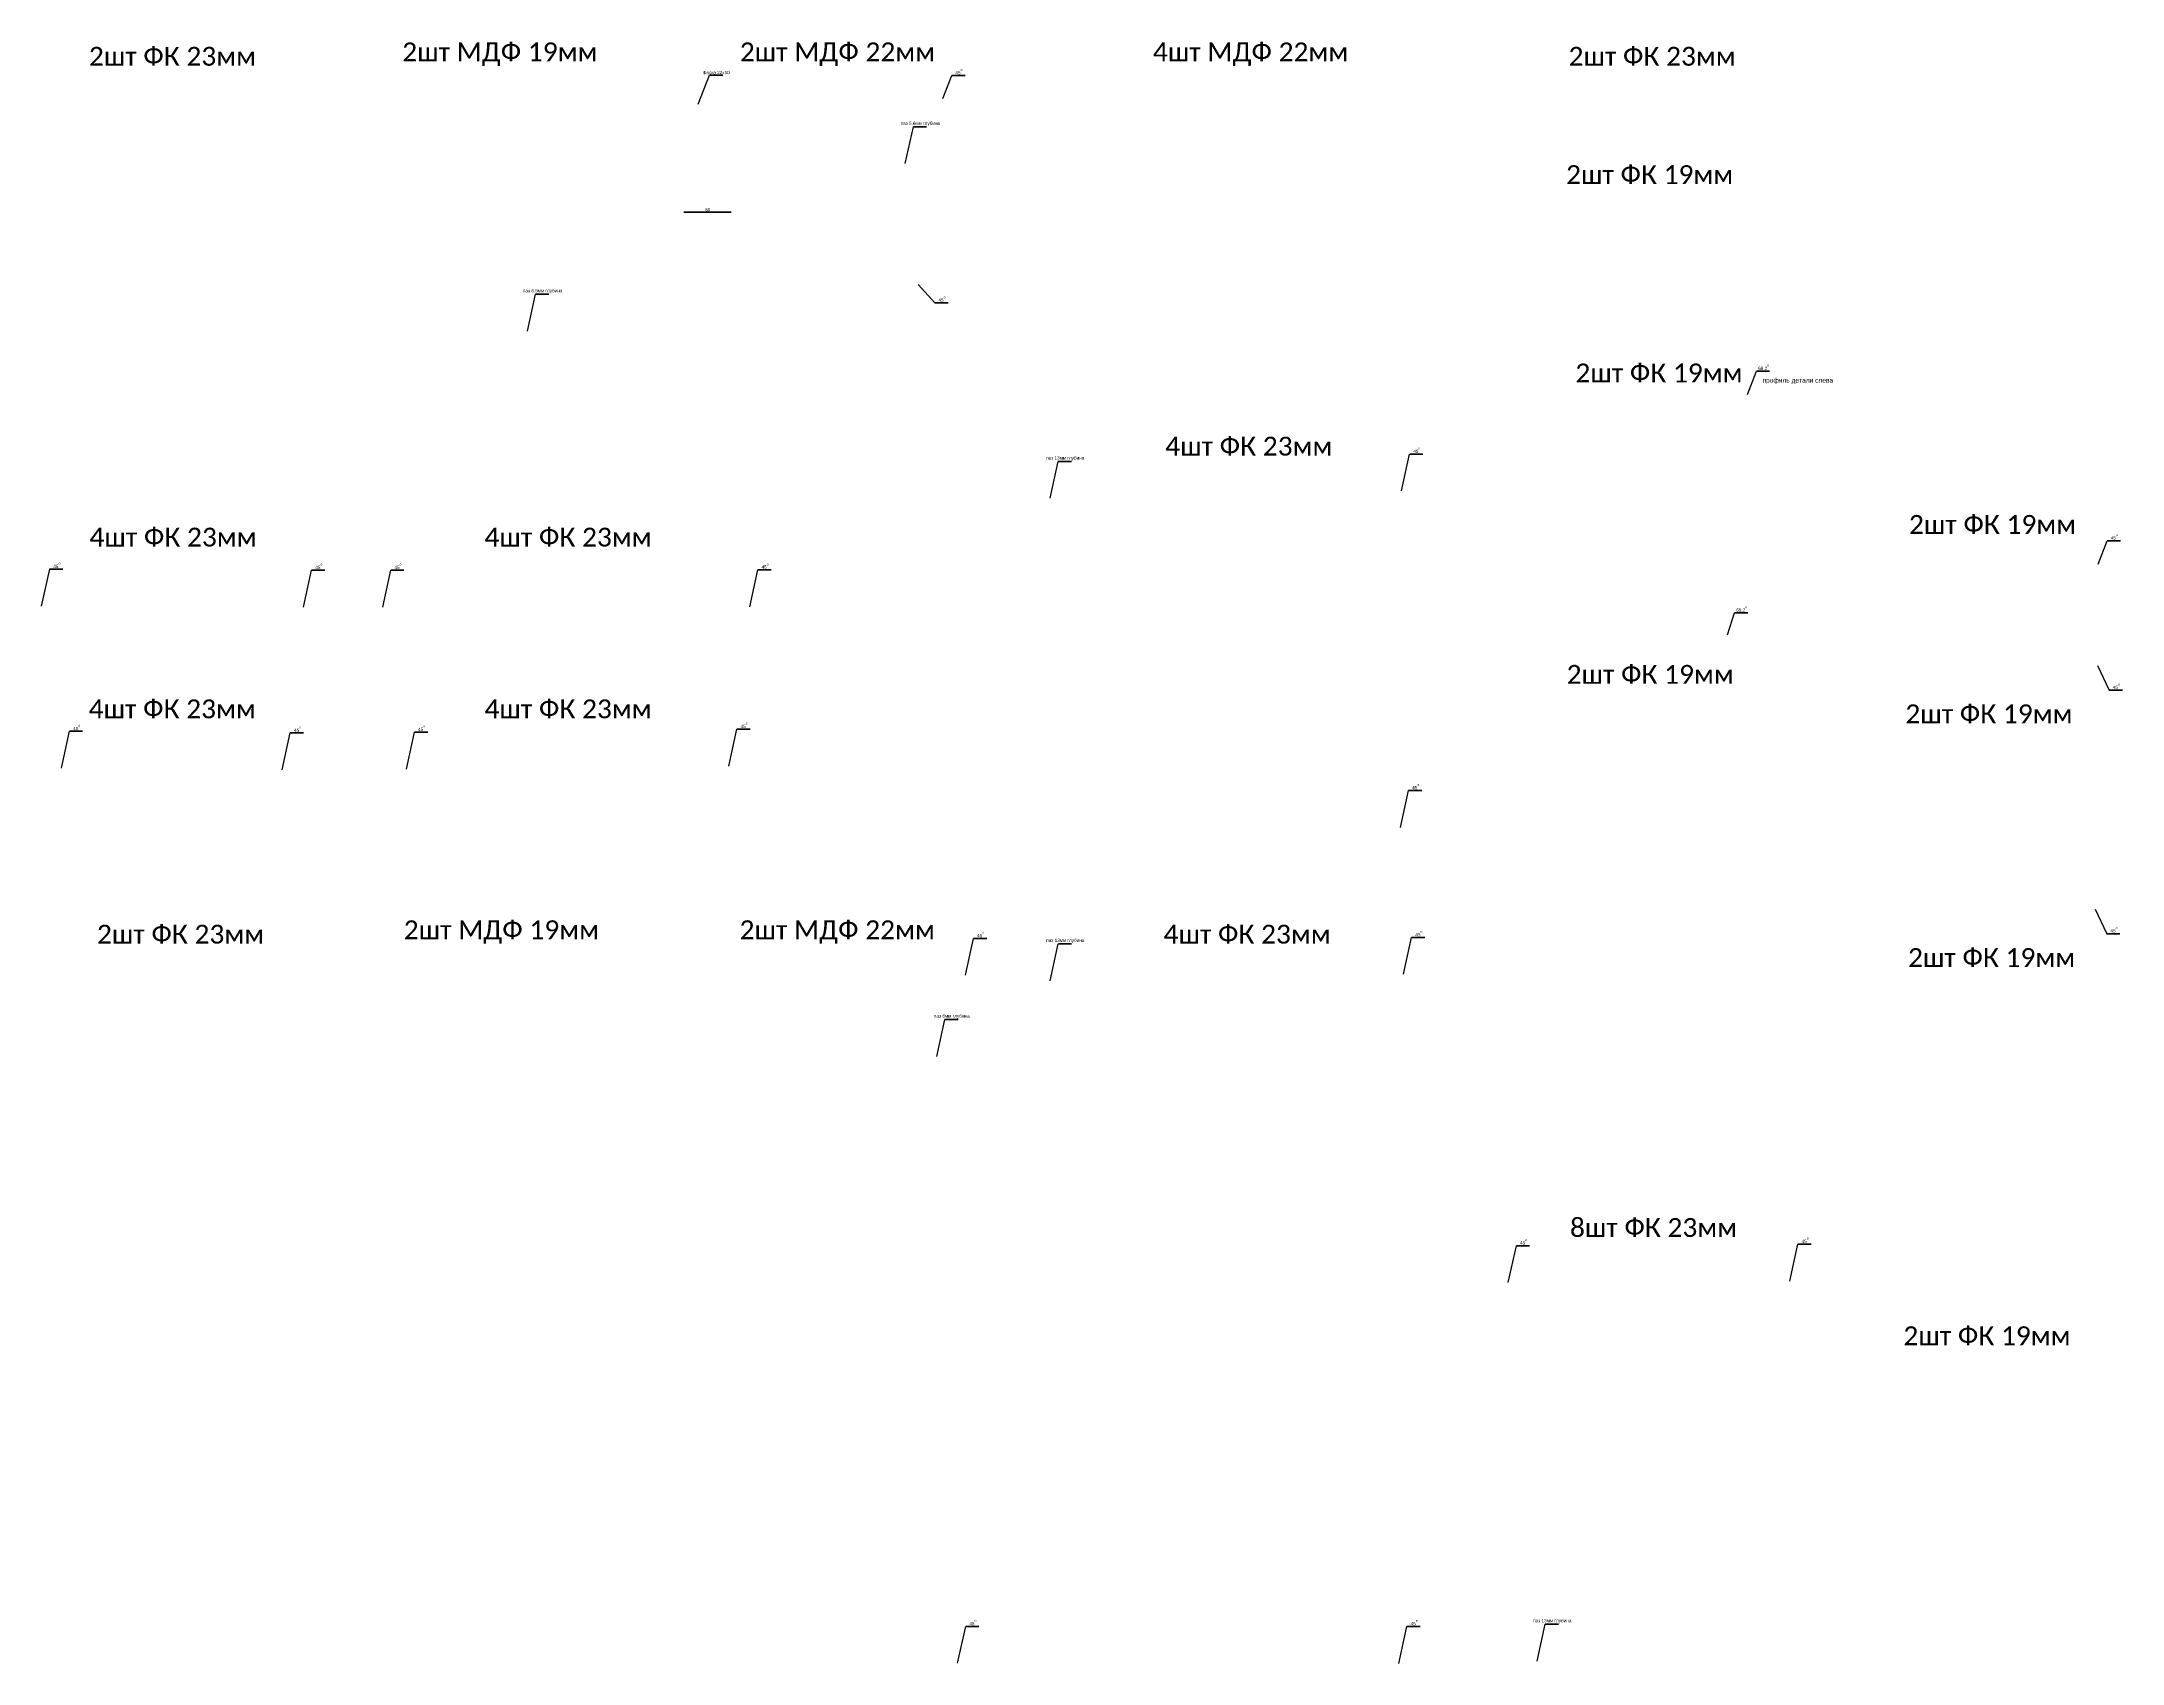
# Paper-space layout 'Layout1' of a CAD drawing. Header units: millimetres. Extents: x 76 to 2280, y 70 to 1790.
import ezdxf

# ---------------------------------------------------------------- set-up
doc = ezdxf.new("R2010")
doc.units = ezdxf.units.MM
doc.layers.add('2', color=7, linetype='Continuous')
doc.styles.add('Arial', font='')
doc.styles.add('Calibri', font='')
doc.styles.get('Arial').set_extended_font_data('Arial')
doc.styles.get('Calibri').set_extended_font_data('Calibri')
doc.dimstyles.get("Standard").update_dxf_attribs({"dimtxt": 0.18, "dimasz": 0.18, "dimexe": 0.18, "dimexo": 0.0625, "dimgap": 0.09, "dimtad": 0, "dimtih": 1, "dimtoh": 1, "dimdec": 4, "dimzin": 0, "dimdsep": 46, "dimtxsty": 'Standard', "dimcen": 0.09, "dimadec": 0, "dimazin": 0, "dimtfac": 1, "dimtdec": 4, "dimtofl": 0, "dimtmove": 0, "dimatfit": 3, "dimfxl": 0, "dimtolj": 1, "dimtzin": 0, "dimarcsym": 0})

# ---------------------------------------------------------------- blocks, each defined once
blk = doc.blocks.new('GROUPED_GEOM1')
at = {"layer": '2', "color": 18, "lineweight": 35}
for p in [(84, 1230.3), (98, 1230.3)]:
    blk.add_line(p, (84, 1230.3), dxfattribs=at)
at = {"layer": '2', "color": 18, "linetype": 'Continuous', "lineweight": 35, "insert": (87.9, 1231.4), "char_height": 3.5, "attachment_point": 7, "line_spacing_factor": 1.047437, "style": 'Arial'}
blk.add_mtext('\\fArial|b0|i0;\\W1.0000;45{\\A1;\\H.75x;\\So^  ;}', dxfattribs=at)
blk = doc.blocks.new('GROUPED_GEOM2')
at = {"layer": '2', "color": 18, "lineweight": 35}
for p in [(361.6, 1229.2), (375.6, 1229.2)]:
    blk.add_line(p, (361.6, 1229.2), dxfattribs=at)
at = {"layer": '2', "color": 18, "linetype": 'Continuous', "lineweight": 35, "insert": (365.5, 1230.4), "char_height": 3.5, "attachment_point": 7, "line_spacing_factor": 1.047437, "style": 'Arial'}
blk.add_mtext('\\fArial|b0|i0;\\W1.0000;45{\\A1;\\H.75x;\\So^  ;}', dxfattribs=at)
blk = doc.blocks.new('GROUPED_GEOM3')
at = {"layer": '2', "color": 18, "lineweight": 35}
for p in [(445.5, 1229.2), (459.5, 1229.2)]:
    blk.add_line(p, (445.5, 1229.2), dxfattribs=at)
at = {"layer": '2', "color": 18, "linetype": 'Continuous', "lineweight": 35, "insert": (449.4, 1230.3), "char_height": 3.5, "attachment_point": 7, "line_spacing_factor": 1.047437, "style": 'Arial'}
blk.add_mtext('\\fArial|b0|i0;\\W1.0000;45{\\A1;\\H.75x;\\So^  ;}', dxfattribs=at)
blk = doc.blocks.new('GROUPED_GEOM4')
at = {"layer": '2', "color": 18, "lineweight": 35}
for p in [(834.5, 1229.4), (848.5, 1229.4)]:
    blk.add_line(p, (834.5, 1229.4), dxfattribs=at)
at = {"layer": '2', "color": 18, "linetype": 'Continuous', "lineweight": 35, "insert": (838.4, 1230.6), "char_height": 3.5, "attachment_point": 7, "line_spacing_factor": 1.047437, "style": 'Arial'}
blk.add_mtext('\\fArial|b0|i0;\\W1.0000;45{\\A1;\\H.75x;\\So^  ;}', dxfattribs=at)
blk = doc.blocks.new('GROUPED_GEOM5')
at = {"layer": '2', "color": 18, "lineweight": 35}
for p in [(812.3, 1060.7), (826.3, 1060.7)]:
    blk.add_line(p, (812.3, 1060.7), dxfattribs=at)
at = {"layer": '2', "color": 18, "linetype": 'Continuous', "lineweight": 35, "insert": (816.2, 1061.8), "char_height": 3.5, "attachment_point": 7, "line_spacing_factor": 1.047437, "style": 'Arial'}
blk.add_mtext('\\fArial|b0|i0;\\W1.0000;45{\\A1;\\H.75x;\\So^  ;}', dxfattribs=at)
blk = doc.blocks.new('GROUPED_GEOM6')
at = {"layer": '2', "color": 18, "lineweight": 35}
for p in [(470.6, 1057.5), (484.6, 1057.5)]:
    blk.add_line(p, (470.6, 1057.5), dxfattribs=at)
at = {"layer": '2', "color": 18, "linetype": 'Continuous', "lineweight": 35, "insert": (474.5, 1058.7), "char_height": 3.5, "attachment_point": 7, "line_spacing_factor": 1.047437, "style": 'Arial'}
blk.add_mtext('\\fArial|b0|i0;\\W1.0000;45{\\A1;\\H.75x;\\So^  ;}', dxfattribs=at)
blk = doc.blocks.new('GROUPED_GEOM7')
at = {"layer": '2', "color": 18, "lineweight": 35}
for p in [(339, 1056.6), (353, 1056.6)]:
    blk.add_line(p, (339, 1056.6), dxfattribs=at)
at = {"layer": '2', "color": 18, "linetype": 'Continuous', "lineweight": 35, "insert": (342.9, 1057.7), "char_height": 3.5, "attachment_point": 7, "line_spacing_factor": 1.047437, "style": 'Arial'}
blk.add_mtext('\\fArial|b0|i0;\\W1.0000;45{\\A1;\\H.75x;\\So^  ;}', dxfattribs=at)
blk = doc.blocks.new('GROUPED_GEOM8')
at = {"layer": '2', "color": 18, "lineweight": 35}
for p in [(105, 1058.4), (119, 1058.4)]:
    blk.add_line(p, (105, 1058.4), dxfattribs=at)
at = {"layer": '2', "color": 18, "linetype": 'Continuous', "lineweight": 35, "insert": (108.9, 1059.5), "char_height": 3.5, "attachment_point": 7, "line_spacing_factor": 1.047437, "style": 'Arial'}
blk.add_mtext('\\fArial|b0|i0;\\W1.0000;45{\\A1;\\H.75x;\\So^  ;}', dxfattribs=at)
blk = doc.blocks.new('GROUPED_GEOM9')
at = {"layer": '2', "color": 18, "lineweight": 35}
for p in [(1525.2, 1352.3), (1539.2, 1352.3)]:
    blk.add_line(p, (1525.2, 1352.3), dxfattribs=at)
at = {"layer": '2', "color": 18, "linetype": 'Continuous', "lineweight": 35, "insert": (1529, 1353.5), "char_height": 3.5, "attachment_point": 7, "line_spacing_factor": 1.047437, "style": 'Arial'}
blk.add_mtext('\\fArial|b0|i0;\\W1.0000;45{\\A1;\\H.75x;\\So^  ;}', dxfattribs=at)
blk = doc.blocks.new('GROUPED_GEOM10')
at = {"layer": '2', "color": 18, "lineweight": 35}
for p in [(1040, 1753.6), (1054, 1753.6)]:
    blk.add_line(p, (1040, 1753.6), dxfattribs=at)
at = {"layer": '2', "color": 18, "linetype": 'Continuous', "lineweight": 35, "insert": (1043.8, 1754.7), "char_height": 3.5, "attachment_point": 7, "line_spacing_factor": 1.047437, "style": 'Arial'}
blk.add_mtext('\\fArial|b0|i0;\\W1.0000;45{\\A1;\\H.75x;\\So^  ;}', dxfattribs=at)
blk = doc.blocks.new('GROUPED_GEOM11')
at = {"layer": '2', "color": 18, "lineweight": 35}
for p in [(1022, 1512.5), (1036, 1512.5)]:
    blk.add_line(p, (1022, 1512.5), dxfattribs=at)
at = {"layer": '2', "color": 18, "linetype": 'Continuous', "lineweight": 35, "insert": (1025.9, 1513.7), "char_height": 3.5, "attachment_point": 7, "line_spacing_factor": 1.047437, "style": 'Arial'}
blk.add_mtext('\\fArial|b0|i0;\\W1.0000;45{\\A1;\\H.75x;\\So^  ;}', dxfattribs=at)
blk = doc.blocks.new('GROUPED_GEOM12')
at = {"layer": '2', "color": 18, "lineweight": 35}
for p in [(783.2, 1754.1), (797.2, 1754.1)]:
    blk.add_line(p, (783.2, 1754.1), dxfattribs=at)
at = {"layer": '2', "color": 18, "linetype": 'Continuous', "lineweight": 35, "insert": (776.3, 1755), "char_height": 3.5, "attachment_point": 7, "line_spacing_factor": 1.047437, "style": 'Arial'}
blk.add_mtext('\\fArial|b0|i0;\\W1.0000;Фаска 22x50', dxfattribs=at)
blk = doc.blocks.new('GROUPED_GEOM13')
at = {"layer": '2', "color": 18, "lineweight": 35}
for p in [(2264.3, 1260.4), (2278.3, 1260.4)]:
    blk.add_line(p, (2264.3, 1260.4), dxfattribs=at)
at = {"layer": '2', "color": 18, "linetype": 'Continuous', "lineweight": 35, "insert": (2268.2, 1261.6), "char_height": 3.5, "attachment_point": 7, "line_spacing_factor": 1.047437, "style": 'Arial'}
blk.add_mtext('\\fArial|b0|i0;\\W1.0000;45{\\A1;\\H.75x;\\So^  ;}', dxfattribs=at)
blk = doc.blocks.new('GROUPED_GEOM14')
at = {"layer": '2', "color": 18, "lineweight": 35}
for p in [(2263.9, 843.8), (2277.9, 843.8)]:
    blk.add_line(p, (2263.9, 843.8), dxfattribs=at)
at = {"layer": '2', "color": 18, "linetype": 'Continuous', "lineweight": 35, "insert": (2267.8, 845), "char_height": 3.5, "attachment_point": 7, "line_spacing_factor": 1.047437, "style": 'Arial'}
blk.add_mtext('\\fArial|b0|i0;\\W1.0000;45{\\A1;\\H.75x;\\So^  ;}', dxfattribs=at)
blk = doc.blocks.new('GROUPED_GEOM15')
at = {"layer": '2', "color": 18, "lineweight": 35}
for p in [(1936.6, 514.6), (1950.6, 514.6)]:
    blk.add_line(p, (1936.6, 514.6), dxfattribs=at)
at = {"layer": '2', "color": 18, "linetype": 'Continuous', "lineweight": 35, "insert": (1940.5, 515.8), "char_height": 3.5, "attachment_point": 7, "line_spacing_factor": 1.047437, "style": 'Arial'}
blk.add_mtext('\\fArial|b0|i0;\\W1.0000;45{\\A1;\\H.75x;\\So^  ;}', dxfattribs=at)
blk = doc.blocks.new('GROUPED_GEOM16')
at = {"layer": '2', "color": 18, "lineweight": 35}
for p in [(1638.3, 513), (1652.3, 513)]:
    blk.add_line(p, (1638.3, 513), dxfattribs=at)
at = {"layer": '2', "color": 18, "linetype": 'Continuous', "lineweight": 35, "insert": (1642.1, 514.2), "char_height": 3.5, "attachment_point": 7, "line_spacing_factor": 1.047437, "style": 'Arial'}
blk.add_mtext('\\fArial|b0|i0;\\W1.0000;45{\\A1;\\H.75x;\\So^  ;}', dxfattribs=at)
blk = doc.blocks.new('GROUPED_GEOM17')
at = {"layer": '2', "color": 18, "lineweight": 35}
for p in [(1524, 995.6), (1538, 995.6)]:
    blk.add_line(p, (1524, 995.6), dxfattribs=at)
at = {"layer": '2', "color": 18, "linetype": 'Continuous', "lineweight": 35, "insert": (1527.9, 996.8), "char_height": 3.5, "attachment_point": 7, "line_spacing_factor": 1.047437, "style": 'Arial'}
blk.add_mtext('\\fArial|b0|i0;\\W1.0000;45{\\A1;\\H.75x;\\So^  ;}', dxfattribs=at)
blk = doc.blocks.new('GROUPED_GEOM18')
at = {"layer": '2', "color": 18, "lineweight": 35}
for p in [(1527.3, 839.8), (1541.3, 839.8)]:
    blk.add_line(p, (1527.3, 839.8), dxfattribs=at)
at = {"layer": '2', "color": 18, "linetype": 'Continuous', "lineweight": 35, "insert": (1531.2, 841), "char_height": 3.5, "attachment_point": 7, "line_spacing_factor": 1.047437, "style": 'Arial'}
blk.add_mtext('\\fArial|b0|i0;\\W1.0000;45{\\A1;\\H.75x;\\So^  ;}', dxfattribs=at)
blk = doc.blocks.new('GROUPED_GEOM19')
at = {"layer": '2', "color": 18, "lineweight": 35}
for p in [(1522.3, 109.3), (1536.3, 109.3)]:
    blk.add_line(p, (1522.3, 109.3), dxfattribs=at)
at = {"layer": '2', "color": 18, "linetype": 'Continuous', "lineweight": 35, "insert": (1526.2, 110.5), "char_height": 3.5, "attachment_point": 7, "line_spacing_factor": 1.047437, "style": 'Arial'}
blk.add_mtext('\\fArial|b0|i0;\\W1.0000;45{\\A1;\\H.75x;\\So^  ;}', dxfattribs=at)
blk = doc.blocks.new('GROUPED_GEOM20')
at = {"layer": '2', "color": 18, "lineweight": 35}
for p in [(2266.4, 1102.1), (2280.4, 1102.1)]:
    blk.add_line(p, (2266.4, 1102.1), dxfattribs=at)
at = {"layer": '2', "color": 18, "linetype": 'Continuous', "lineweight": 35, "insert": (2270.3, 1103.3), "char_height": 3.5, "attachment_point": 7, "line_spacing_factor": 1.047437, "style": 'Arial'}
blk.add_mtext('\\fArial|b0|i0;\\W1.0000;45{\\A1;\\H.75x;\\So^  ;}', dxfattribs=at)
blk = doc.blocks.new('GROUPED_GEOM21')
at = {"layer": '2', "color": 18, "lineweight": 35}
for p in [(1063, 838.8), (1077, 838.8)]:
    blk.add_line(p, (1063, 838.8), dxfattribs=at)
at = {"layer": '2', "color": 18, "linetype": 'Continuous', "lineweight": 35, "insert": (1066.9, 840), "char_height": 3.5, "attachment_point": 7, "line_spacing_factor": 1.047437, "style": 'Arial'}
blk.add_mtext('\\fArial|b0|i0;\\W1.0000;45{\\A1;\\H.75x;\\So^  ;}', dxfattribs=at)
blk = doc.blocks.new('GROUPED_GEOM22')
at = {"layer": '2', "color": 18, "lineweight": 35}
for p in [(1054.7, 109.4), (1068.7, 109.4)]:
    blk.add_line(p, (1054.7, 109.4), dxfattribs=at)
at = {"layer": '2', "color": 18, "linetype": 'Continuous', "lineweight": 35, "insert": (1058.6, 110.6), "char_height": 3.5, "attachment_point": 7, "line_spacing_factor": 1.047437, "style": 'Arial'}
blk.add_mtext('\\fArial|b0|i0;\\W1.0000;45{\\A1;\\H.75x;\\So^  ;}', dxfattribs=at)
blk = doc.blocks.new('GROUPED_GEOM23')
at = {"layer": '2', "color": 18, "lineweight": 35}
for p in [(1152.7, 1344.5), (1166.7, 1344.5)]:
    blk.add_line(p, (1152.7, 1344.5), dxfattribs=at)
at = {"layer": '2', "color": 18, "linetype": 'Continuous', "lineweight": 35, "insert": (1139.9, 1345.4), "char_height": 3.5, "attachment_point": 7, "line_spacing_factor": 1.047437, "style": 'Arial'}
blk.add_mtext('\\fArial|b0|i0;\\W1.0000;паз 13мм глубина', dxfattribs=at)
blk = doc.blocks.new('GROUPED_GEOM24')
at = {"layer": '2', "color": 18, "lineweight": 35}
for p in [(1152.9, 833), (1166.9, 833)]:
    blk.add_line(p, (1152.9, 833), dxfattribs=at)
at = {"layer": '2', "color": 18, "linetype": 'Continuous', "lineweight": 35, "insert": (1140, 834), "char_height": 3.5, "attachment_point": 7, "line_spacing_factor": 1.047437, "style": 'Arial'}
blk.add_mtext('\\fArial|b0|i0;\\W1.0000;паз 13мм глубина', dxfattribs=at)
blk = doc.blocks.new('GROUPED_GEOM25')
at = {"layer": '2', "color": 18, "lineweight": 35}
for p in [(1668.8, 111.8), (1682.8, 111.8)]:
    blk.add_line(p, (1668.8, 111.8), dxfattribs=at)
at = {"layer": '2', "color": 18, "linetype": 'Continuous', "lineweight": 35, "insert": (1656, 112.7), "char_height": 3.5, "attachment_point": 7, "line_spacing_factor": 1.047437, "style": 'Arial'}
blk.add_mtext('\\fArial|b0|i0;\\W1.0000;паз 13мм глубина', dxfattribs=at)
blk = doc.blocks.new('GROUPED_GEOM26')
at = {"layer": '2', "color": 18, "lineweight": 35}
for p in [(599, 1521.8), (613, 1521.8)]:
    blk.add_line(p, (599, 1521.8), dxfattribs=at)
at = {"layer": '2', "color": 18, "linetype": 'Continuous', "lineweight": 35, "insert": (585.5, 1522.7), "char_height": 3.5, "attachment_point": 7, "line_spacing_factor": 1.047437, "style": 'Arial'}
blk.add_mtext('\\fArial|b0|i0;\\W1.0000;паз 6.5мм глубина', dxfattribs=at)
blk = doc.blocks.new('GROUPED_GEOM27')
at = {"layer": '2', "color": 18, "lineweight": 35}
for p in [(999.3, 1699.3), (1013.3, 1699.3)]:
    blk.add_line(p, (999.3, 1699.3), dxfattribs=at)
at = {"layer": '2', "color": 18, "linetype": 'Continuous', "lineweight": 35, "insert": (985.7, 1700.2), "char_height": 3.5, "attachment_point": 7, "line_spacing_factor": 1.047437, "style": 'Arial'}
blk.add_mtext('\\fArial|b0|i0;\\W1.0000;паз 5.6мм глубина', dxfattribs=at)
blk = doc.blocks.new('GROUPED_GEOM28')
at = {"layer": '2', "color": 18, "lineweight": 35}
for p in [(1032.6, 752.8), (1046.6, 752.8)]:
    blk.add_line(p, (1032.6, 752.8), dxfattribs=at)
at = {"layer": '2', "color": 18, "linetype": 'Continuous', "lineweight": 35, "insert": (1021.1, 753.7), "char_height": 3.5, "attachment_point": 7, "line_spacing_factor": 1.047437, "style": 'Arial'}
blk.add_mtext('\\fArial|b0|i0;\\W1.0000;паз 6мм глубина', dxfattribs=at)
blk = doc.blocks.new('GROUPED_GEOM29')
at = {"layer": '2', "color": 18, "lineweight": 35}
for p in [(1892.6, 1440.1), (1906.6, 1440.1)]:
    blk.add_line(p, (1892.6, 1440.1), dxfattribs=at)
at = {"layer": '2', "color": 18, "linetype": 'Continuous', "lineweight": 35, "insert": (1894.5, 1441.3), "char_height": 3.5, "attachment_point": 7, "line_spacing_factor": 1.047437, "style": 'Arial'}
blk.add_mtext('\\fArial|b0|i0;\\W1.0000;69.2{\\A1;\\H.75x;\\So^  ;}', dxfattribs=at)
blk = doc.blocks.new('GROUPED_GEOM30')
at = {"layer": '2', "color": 18, "lineweight": 35}
for p in [(1869.4, 1184), (1883.4, 1184)]:
    blk.add_line(p, (1869.4, 1184), dxfattribs=at)
at = {"layer": '2', "color": 18, "linetype": 'Continuous', "lineweight": 35, "insert": (1871.3, 1185.2), "char_height": 3.5, "attachment_point": 7, "line_spacing_factor": 1.047437, "style": 'Arial'}
blk.add_mtext('\\fArial|b0|i0;\\W1.0000;69.2{\\A1;\\H.75x;\\So^  ;}', dxfattribs=at)
blk = doc.blocks.new('_U0')
at = {"layer": '2', "color": 18, "lineweight": 35}
blk.add_line((806.1, 1608.8), (756.1, 1608.8), dxfattribs=at)
at = {"layer": '2', "color": 18}
for points in [[(756.1, 1608.8), (759.6, 1609.8), (759.6, 1607.9)], [(806.1, 1608.8), (802.6, 1607.9), (802.6, 1609.8)]]:
    blk.add_solid(points, dxfattribs=at)
at = {"layer": '2', "color": 18, "linetype": 'Continuous', "lineweight": 13, "insert": (778.7, 1609.7), "char_height": 3.5, "attachment_point": 7, "line_spacing_factor": 1.047437, "style": 'Arial'}
blk.add_mtext('\\fArial|b0|i0;\\W1.0000;50', dxfattribs=at)

psp = doc.layouts.get("Layout1")

# ---------------------------------------------------------------- block references
at = {"layer": '2', "color": 18, "linetype": 'Continuous', "lineweight": 35}
for name in ['GROUPED_GEOM12', 'GROUPED_GEOM10', 'GROUPED_GEOM27', 'GROUPED_GEOM26', 'GROUPED_GEOM11', 'GROUPED_GEOM29', 'GROUPED_GEOM23', 'GROUPED_GEOM9', 'GROUPED_GEOM13', 'GROUPED_GEOM1', 'GROUPED_GEOM2', 'GROUPED_GEOM3', 'GROUPED_GEOM4', 'GROUPED_GEOM30', 'GROUPED_GEOM20', 'GROUPED_GEOM8', 'GROUPED_GEOM7', 'GROUPED_GEOM6', 'GROUPED_GEOM5', 'GROUPED_GEOM17', 'GROUPED_GEOM21', 'GROUPED_GEOM24', 'GROUPED_GEOM18', 'GROUPED_GEOM14', 'GROUPED_GEOM28', 'GROUPED_GEOM16', 'GROUPED_GEOM15', 'GROUPED_GEOM22', 'GROUPED_GEOM19', 'GROUPED_GEOM25']:
    psp.add_blockref(name, (0, 0), dxfattribs=at)

# ---------------------------------------------------------------- texts
at = {"layer": '2', "color": 18, "linetype": 'Continuous', "lineweight": 13, "char_height": 20, "attachment_point": 7, "line_spacing_factor": 1.399613, "style": 'Calibri'}
for s, insert in [('\\fCalibri|b0|i0;\\W1.0000;2шт МДФ 19мм', (457.65, 1763.8)), ('\\fCalibri|b0|i0;\\W1.0000;2шт МДФ 22мм', (815.41, 1763.8)), ('\\fCalibri|b0|i0;\\W1.0000;4шт МДФ 22мм', (1253.19, 1763.8)), ('\\fCalibri|b0|i0;\\W1.0000;2шт ФК 23мм', (125.61, 1763.8)), ('\\fCalibri|b0|i0;\\W1.0000;2шт ФК 23мм', (1693.59, 1763.8)), ('\\fCalibri|b0|i0;\\W1.0000;2шт ФК 19мм', (1690.95, 1638.56)), ('\\fCalibri|b0|i0;\\W1.0000;2шт ФК 19мм', (1700.83, 1428.26)), ('\\fCalibri|b0|i0;\\W1.0000;4шт ФК 23мм', (1266.19, 1350.45)), ('\\fCalibri|b0|i0;\\W1.0000;2шт ФК 19мм', (2054.32, 1267.66)), ('\\fCalibri|b0|i0;\\W1.0000;4шт ФК 23мм', (126.22, 1254.02)), ('\\fCalibri|b0|i0;\\W1.0000;4шт ФК 23мм', (544.85, 1254.02)), ('\\fCalibri|b0|i0;\\W1.0000;2шт ФК 19мм', (1691.55, 1108.71)), ('\\fCalibri|b0|i0;\\W1.0000;4шт ФК 23мм', (125.4, 1071.93)), ('\\fCalibri|b0|i0;\\W1.0000;4шт ФК 23мм', (544.85, 1071.93)), ('\\fCalibri|b0|i0;\\W1.0000;2шт ФК 19мм', (2050.51, 1066.87)), ('\\fCalibri|b0|i0;\\W1.0000;2шт ФК 23мм', (134.19, 833.07)), ('\\fCalibri|b0|i0;\\W1.0000;2шт МДФ 19мм', (459.27, 833.07)), ('\\fCalibri|b0|i0;\\W1.0000;2шт МДФ 22мм', (815.14, 833.07)), ('\\fCalibri|b0|i0;\\W1.0000;4шт ФК 23мм', (1264.41, 833.07)), ('\\fCalibri|b0|i0;\\W1.0000;2шт ФК 19мм', (2053.31, 808.47)), ('\\fCalibri|b0|i0;\\W1.0000;8шт ФК 23мм', (1695.09, 522.07)), ('\\fCalibri|b0|i0;\\W1.0000;2шт ФК 19мм', (2048.43, 407.52))]:
    psp.add_mtext(s, dxfattribs=dict(at, insert=insert))
at = {"layer": '2', "color": 1, "linetype": 'Continuous', "lineweight": 13, "insert": (1899.08, 1426.48), "char_height": 5, "attachment_point": 7, "line_spacing_factor": 1.047437, "style": 'Arial'}
psp.add_mtext('\\fArial|b0|i0;\\W1.0000;профиль детали слева', dxfattribs=at)

# ---------------------------------------------------------------- dimensions: what is measured, and where the dimension line sits
at = {"layer": '2', "color": 18, "linetype": 'Continuous', "lineweight": 13}
dim = psp.add_linear_dim(base=(806.06, 1608.83), p1=(756.06, 1616.03), p2=(806.06, 1636.57), angle=180, dimstyle='Standard', override={"dimtxt": 3.5, "dimasz": 3.5, "dimexe": 2, "dimexo": 0, "dimgap": 1.75, "dimtad": 1, "dimtih": 0, "dimtoh": 0, "dimdec": 1, "dimlfac": 1, "dimzin": 8, "dimdsep": 44, "dimlunit": 2, "dimtxsty": 'Arial', "dimsah": 1, "dimse1": 0, "dimse2": 0, "dimsd1": 0, "dimsd2": 0, "dimclrd": 18, "dimclre": 18, "dimclrt": 18, "dimtol": 0, "dimtm": -0.1, "dimtfac": 1, "dimtdec": 2, "dimtofl": 1, "dimtmove": 0, "dimtzin": 8, "dimlwd": 35, "dimlwe": 35}, dxfattribs=at)
dim.commit()
dim.dimension.update_dxf_attribs({"geometry": '_U0', "text_midpoint": (781.06, 1608.83), "dimtype": 160})

# ---------------------------------------------------------------- leaders
at = {"layer": '2', "color": 18, "linetype": 'Continuous', "lineweight": 35}
for points in [[(771.18, 1723.27), (783.16, 1754.07)], [(1030.61, 1729.3), (1039.96, 1753.56)], [(990.73, 1660.18), (999.27, 1699.31)], [(590.46, 1482.68), (599, 1521.81)], [(1004.24, 1532.05), (1022.02, 1512.54)], [(1883.07, 1415.29), (1892.63, 1440.1)], [(1516.64, 1313.2), (1525.17, 1352.33)], [(1144.18, 1305.38), (1152.72, 1344.51)], [(2254.77, 1235.61), (2264.32, 1260.42)], [(75.5, 1191.13), (84.04, 1230.26)], [(353.05, 1190.07), (361.58, 1229.2)], [(436.99, 1190.04), (445.52, 1229.17)], [(825.95, 1190.3), (834.49, 1229.44)], [(1861.98, 1160.49), (1869.42, 1184.04)], [(2253.97, 1128.02), (2266.45, 1102.11)], [(803.8, 1021.53), (812.34, 1060.67)], [(96.45, 1019.23), (104.98, 1058.37)], [(330.46, 1017.45), (338.99, 1056.58)], [(462.04, 1018.37), (470.58, 1057.5)], [(1515.45, 956.46), (1523.98, 995.59)], [(2251.47, 869.72), (2263.95, 843.81)], [(1054.45, 799.68), (1062.98, 838.81)], [(1518.74, 800.71), (1527.28, 839.84)], [(1144.34, 793.92), (1152.87, 833.05)], [(1024.1, 713.67), (1032.63, 752.8)], [(1629.73, 473.86), (1638.27, 512.99)], [(1928.04, 475.51), (1936.58, 514.64)], [(1660.31, 72.7), (1668.85, 111.83)], [(1046.21, 70.32), (1054.75, 109.45)], [(1513.74, 70.17), (1522.28, 109.31)]]:
    psp.add_leader(points, dimstyle='Standard', override={"dimasz": 3.5}, dxfattribs=at)

doc.saveas('drawing.dxf')
